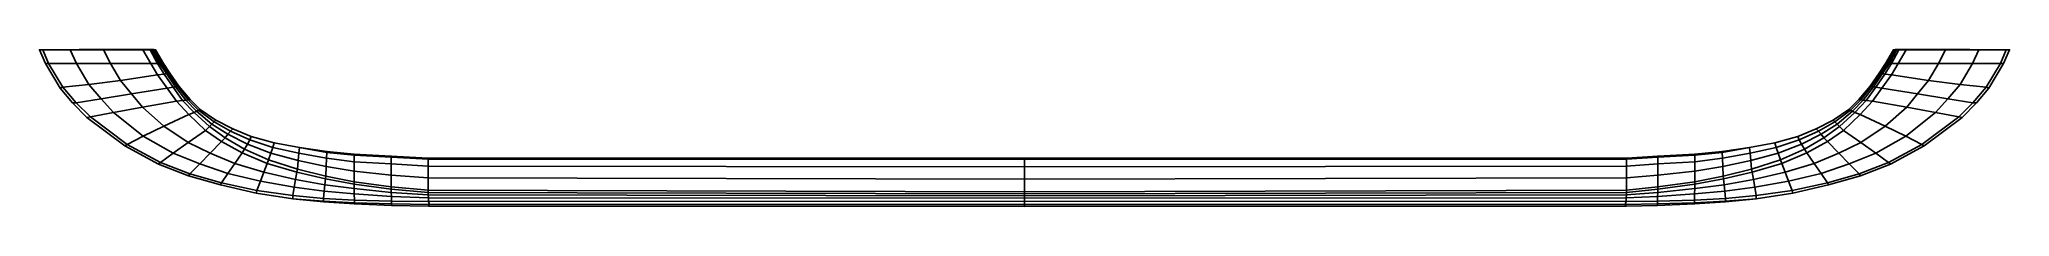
# Model space of a CAD drawing. Extents: x -174 to 174, y -28 to 0.
import ezdxf

# ---------------------------------------------------------------- set-up
doc = ezdxf.new("R2010")
doc.units = 0
doc.layers.add('METAL', color=5, linetype='CONTINUOUS')

msp = doc.modelspace()

# ---------------------------------------------------------------- meshes
at = {"layer": 'METAL'}
mesh = msp.add_polyface(dxfattribs=at)
corners = [(-172.91, -0.01, 0.33), (-166.48, 0, 1.38), (-166.48, -0.01, 0.33), (-165.24, 0, 1.93), (-161.49, 0, 2.47), (-155.25, 0, 2.98), (-173.5, -0.01, -0.21), (-172.41, -2.46, -0.18), (-171.87, -2.46, 0.33), (-172.91, -0.01, 0.33), (-169.81, -6.79, -0.19), (-169.36, -6.6, 0.39), (-167.64, -9.37, -0.16), (-167.02, -9.37, 0.48), (-166.63, -0.01, -0.21), (-173.5, -0.01, -0.21), (-165.11, -11.97, -0.13), (-164.51, -11.84, 0.57), (-172.41, -2.46, -0.37), (-172.41, -2.46, -0.48), (-169.81, -6.79, -0.48), (-169.81, -6.79, -0.39), (-167.64, -9.37, -0.48), (-167.64, -9.37, -0.38), (-165.11, -11.97, -0.37), (-165.11, -11.97, -0.48), (-158.46, -16.97, -0.48), (-158.46, -16.97, -0.31), (-173.5, -0.01, -0.21), (-173.5, -0.01, -0.39), (-172.41, -2.46, -0.18), (-169.81, -6.79, -0.19), (-167.64, -9.37, -0.16), (-165.11, -11.97, -0.13), (-158.46, -16.97, 0.06), (-166.63, -0.01, -0.39), (-173.5, -0.01, -0.39), (-168.09, -0.01, 1.85), (-166.95, -2.46, 1.84), (-160.95, -2.46, 3.03), (-162.2, -0.01, 3.07), (-168.09, -0.01, 1.85), (-171.87, -2.46, 0.33), (-172.91, -0.01, 0.33), (-164.76, -6.17, 1.89), (-159.2, -5.46, 3.07), (-169.36, -6.6, 0.39), (-164.51, -11.84, 0.57), (-160.41, -11.08, 2.02), (-162.63, -8.69, 1.95), (-167.02, -9.37, 0.48), (-162.2, -0.01, 3.07), (-173.5, -0.01, -0.48), (-166.63, -0.01, -0.48), (-173.5, -0.01, -0.48), (-172.91, -0.01, -1.29), (-166.48, -0.01, -1.29), (-166.48, 0, -2.35), (-161.49, 0, -3.43), (-165.24, 0, -2.9), (-155.25, 0, -3.94), (-173.5, -0.01, -0.75), (-172.91, -0.01, -1.29), (-171.87, -2.46, -1.29), (-172.41, -2.46, -0.78), (-169.36, -6.6, -1.36), (-169.81, -6.79, -0.77), (-167.02, -9.37, -1.44), (-167.64, -9.37, -0.8), (-166.63, -0.01, -0.75), (-173.5, -0.01, -0.75), (-164.51, -11.84, -1.53), (-165.11, -11.97, -0.83), (-172.41, -2.46, -0.59), (-169.81, -6.79, -0.58), (-167.64, -9.37, -0.59), (-165.11, -11.97, -0.6), (-158.46, -16.97, -0.66), (-173.5, -0.01, -0.75), (-172.41, -2.46, -0.78), (-173.5, -0.01, -0.57), (-169.81, -6.79, -0.77), (-167.64, -9.37, -0.8), (-173.5, -0.01, -0.57), (-166.63, -0.01, -0.57), (-165.11, -11.97, -0.83), (-168.09, -0.01, -2.82), (-166.95, -2.46, -2.8), (-168.09, -0.01, -2.82), (-162.2, -0.01, -4.03), (-160.95, -2.46, -4), (-171.87, -2.46, -1.29), (-172.91, -0.01, -1.29), (-164.76, -6.17, -2.85), (-159.2, -5.46, -4.03), (-169.36, -6.6, -1.36), (-164.51, -11.84, -1.53), (-167.02, -9.37, -1.44), (-162.63, -8.69, -2.92), (-160.41, -11.08, -2.98), (-162.2, -0.01, -4.03)]
mesh.append_faces([[corners[k] for k in face] for face in [(0, 1, 2, 2), (1, 3, 4, 5), (6, 7, 8, 9), (7, 10, 11, 8), (10, 12, 13, 11), (14, 15, 0, 2), (12, 16, 17, 13), (18, 19, 20, 21), (21, 20, 22, 23), (24, 25, 26, 27), (28, 29, 18, 30), (30, 18, 21, 31), (31, 21, 23, 32), (33, 24, 27, 34), (14, 35, 36, 15), (32, 23, 24, 33), (3, 1, 0, 37), (38, 39, 40, 41), (42, 38, 41, 43), (44, 45, 39, 38), (46, 44, 38, 42), (47, 48, 49, 50), (4, 3, 37, 51), (50, 49, 44, 46), (18, 29, 52, 19), (36, 35, 53, 54), (24, 23, 22, 25), (55, 56, 57, 57), (58, 59, 57, 60), (61, 62, 63, 64), (64, 63, 65, 66), (66, 65, 67, 68), (69, 56, 55, 70), (68, 67, 71, 72), (73, 74, 20, 19), (74, 75, 22, 20), (76, 77, 26, 25), (78, 79, 73, 80), (79, 81, 74, 73), (81, 82, 75, 74), (69, 70, 83, 84), (82, 85, 76, 75), (59, 86, 55, 57), (87, 88, 89, 90), (91, 92, 88, 87), (93, 87, 90, 94), (95, 91, 87, 93), (96, 97, 98, 99), (58, 100, 86, 59), (97, 95, 93, 98), (73, 19, 52, 80), (83, 54, 53, 84), (76, 25, 22, 75)]])
mesh = msp.add_polyface(dxfattribs=at)
corners = [(-153.95, -0.01, 4.18), (-155.25, -0.01, 3.98), (-153.86, -2.46, 3.92), (-152.68, -2.46, 4.11), (-166.48, 0, 1.38), (-155.25, 0, 1.76), (-155.25, -0.01, 0.33), (-166.48, -0.01, 0.33), (-153.32, 0, 1.83), (-153, -0.01, 0.33), (-155.25, 0, 2.98), (-153.95, -0.01, 4.18), (-152.68, -2.46, 4.11), (-152.32, -2.44, 3.07), (-153.64, 0, 3.11), (-153.64, 0, 3.11), (-155.25, -0.01, 3.98), (-153.95, -0.01, 4.18), (-155.27, -0.01, -0.21), (-166.63, -0.01, -0.21), (-165.11, -11.97, -0.13), (-158.46, -16.97, 0.06), (-158.02, -16.76, 0.79), (-164.51, -11.84, 0.57), (-152.48, -20.19, 0.4), (-152.14, -19.92, 1.17), (-153, -0.01, -0.21), (-153, -0.01, -0.39), (-153, -0.01, -0.48), (-155.27, -0.01, -0.48), (-155.27, -0.01, -0.39), (-166.63, -0.01, -0.39), (-158.46, -16.97, 0.06), (-158.46, -16.97, -0.31), (-152.48, -20.19, -0.19), (-152.48, -20.19, 0.4), (-160.95, -2.46, 3.03), (-162.2, -0.01, 3.07), (-159.2, -5.46, 3.07), (-152.65, -4.45, 3.94), (-155.34, -10.16, 3.15), (-149.31, -9.08, 3.96), (-150.98, -6.77, 3.95), (-157.28, -7.82, 3.11), (-160.41, -11.08, 2.02), (-162.63, -8.69, 1.95), (-155.18, -15.25, 2.21), (-151.54, -13.48, 3.3), (-158.02, -16.76, 0.79), (-164.51, -11.84, 0.57), (-152.14, -19.92, 1.17), (-149.9, -18.29, 2.51), (-161.49, 0, 2.47), (-162.2, -0.01, 3.07), (-164.76, -6.17, 1.89), (-166.63, -0.01, -0.48), (-158.46, -16.97, -0.48), (-152.48, -20.19, -0.48), (-153.95, -0.01, -5.15), (-152.68, -2.46, -5.08), (-153.86, -2.46, -4.88), (-155.25, -0.01, -4.95), (-166.48, 0, -2.35), (-166.48, -0.01, -1.29), (-155.25, -0.01, -1.29), (-155.25, 0, -2.73), (-153, -0.01, -1.29), (-153.32, 0, -2.79), (-155.25, 0, -3.94), (-153.64, 0, -4.08), (-155.25, -0.01, -4.95), (-153.95, -0.01, -5.15), (-155.27, -0.01, -0.75), (-166.63, -0.01, -0.75), (-165.11, -11.97, -0.83), (-164.51, -11.84, -1.53), (-158.02, -16.76, -1.76), (-158.46, -16.97, -1.02), (-152.14, -19.92, -2.14), (-152.48, -20.19, -1.37), (-153, -0.01, -0.75), (-153, -0.01, -0.57), (-155.27, -0.01, -0.57), (-166.63, -0.01, -0.57), (-165.11, -11.97, -0.83), (-158.46, -16.97, -1.02), (-158.46, -16.97, -0.66), (-165.11, -11.97, -0.6), (-152.48, -20.19, -1.37), (-152.48, -20.19, -0.78), (-160.95, -2.46, -4), (-162.2, -0.01, -4.03), (-159.2, -5.46, -4.03), (-152.65, -4.45, -4.9), (-155.34, -10.16, -4.12), (-157.28, -7.82, -4.07), (-150.98, -6.77, -4.92), (-149.31, -9.08, -4.93), (-160.41, -11.08, -2.98), (-162.63, -8.69, -2.92), (-155.18, -15.25, -3.18), (-151.54, -13.48, -4.26), (-158.02, -16.76, -1.76), (-164.51, -11.84, -1.53), (-152.14, -19.92, -2.14), (-149.9, -18.29, -3.47), (-162.2, -0.01, -4.03), (-161.49, 0, -3.43), (-164.76, -6.17, -2.85)]
mesh.append_faces([[corners[k] for k in face] for face in [(0, 1, 2, 3), (4, 5, 6, 7), (5, 8, 9, 6), (5, 4, 10, 10), (11, 12, 13, 14), (10, 15, 8, 5), (16, 17, 15, 10), (18, 19, 7, 6), (20, 21, 22, 23), (21, 24, 25, 22), (26, 18, 6, 9), (27, 28, 29, 30), (18, 30, 31, 19), (32, 33, 34, 35), (26, 27, 30, 18), (36, 2, 1, 37), (38, 39, 2, 36), (40, 41, 42, 43), (43, 42, 39, 38), (44, 40, 43, 45), (46, 47, 40, 44), (48, 46, 44, 49), (50, 51, 46, 48), (10, 52, 53, 16), (45, 43, 38, 54), (31, 30, 29, 55), (34, 33, 56, 57), (58, 59, 60, 61), (62, 63, 64, 65), (65, 64, 66, 67), (65, 68, 62, 62), (68, 65, 67, 69), (70, 68, 69, 71), (72, 64, 63, 73), (74, 75, 76, 77), (77, 76, 78, 79), (80, 66, 64, 72), (81, 82, 29, 28), (72, 73, 83, 82), (84, 85, 86, 87), (85, 88, 89, 86), (80, 72, 82, 81), (90, 91, 61, 60), (92, 90, 60, 93), (94, 95, 96, 97), (95, 92, 93, 96), (98, 99, 95, 94), (100, 98, 94, 101), (102, 103, 98, 100), (104, 102, 100, 105), (68, 70, 106, 107), (99, 108, 92, 95), (83, 55, 29, 82), (89, 57, 56, 86)]])
mesh = msp.add_polyface(dxfattribs=at)
corners = [(-152.68, -2.46, 4.11), (-153.86, -2.46, 3.92), (-152.65, -4.45, 3.94), (-151.51, -4.3, 4.13), (-150.98, -6.77, 3.95), (-149.93, -6.63, 4.13), (-149.31, -9.08, 3.96), (-148.23, -8.98, 4.14), (-153.32, 0, 1.83), (-151.95, -2.44, 1.81), (-151.59, -2.46, 0.47), (-153, -0.01, 0.33), (-150.77, -4.17, 1.97), (-150.52, -4.15, 0.57), (-149.15, -6.49, 1.97), (-148.88, -6.46, 0.57), (-147.24, -8.83, 1.97), (-146.92, -8.78, 0.57), (-153.64, 0, 3.11), (-152.32, -2.44, 3.07), (-151.1, -4.22, 3.16), (-152.68, -2.46, 4.11), (-151.51, -4.3, 4.13), (-149.5, -6.55, 3.16), (-149.93, -6.63, 4.13), (-147.68, -8.9, 3.16), (-148.23, -8.98, 4.14), (-151.59, -2.46, -0.21), (-153, -0.01, -0.21), (-150.52, -4.15, -0.13), (-148.88, -6.46, -0.13), (-146.92, -8.78, -0.13), (-148.88, -6.46, -0.37), (-148.88, -6.46, -0.48), (-150.52, -4.15, -0.48), (-150.52, -4.15, -0.37), (-151.59, -2.46, -0.39), (-153, -0.01, -0.39), (-146.92, -8.78, -0.37), (-151.59, -2.46, -0.48), (-153, -0.01, -0.48), (-146.92, -8.78, -0.48), (-152.68, -2.46, -5.08), (-151.51, -4.3, -5.09), (-152.65, -4.45, -4.9), (-153.86, -2.46, -4.88), (-149.93, -6.63, -5.1), (-150.98, -6.77, -4.92), (-148.23, -8.98, -5.1), (-149.31, -9.08, -4.93), (-153.32, 0, -2.79), (-153, -0.01, -1.29), (-151.59, -2.46, -1.43), (-151.95, -2.44, -2.77), (-150.52, -4.15, -1.53), (-150.77, -4.17, -2.93), (-148.88, -6.46, -1.53), (-149.15, -6.49, -2.93), (-146.92, -8.78, -1.53), (-147.24, -8.83, -2.94), (-153.64, 0, -4.08), (-152.32, -2.44, -4.03), (-153.95, -0.01, -5.15), (-152.68, -2.46, -5.08), (-151.1, -4.22, -4.12), (-151.51, -4.3, -5.09), (-149.5, -6.55, -4.12), (-149.93, -6.63, -5.1), (-147.68, -8.9, -4.13), (-148.23, -8.98, -5.1), (-151.59, -2.46, -0.75), (-153, -0.01, -0.75), (-150.52, -4.15, -0.83), (-148.88, -6.46, -0.83), (-146.92, -8.78, -0.83), (-148.88, -6.46, -0.6), (-150.52, -4.15, -0.6), (-153, -0.01, -0.57), (-151.59, -2.46, -0.57), (-145.16, -10.56, -0.83), (-146.92, -8.78, -0.6), (-145.16, -10.56, -0.6)]
mesh.append_faces([[corners[k] for k in face] for face in [(0, 1, 2, 3), (3, 2, 4, 5), (5, 4, 6, 7), (8, 9, 10, 11), (9, 12, 13, 10), (12, 14, 15, 13), (14, 16, 17, 15), (18, 19, 9, 8), (19, 20, 12, 9), (21, 22, 20, 19), (20, 23, 14, 12), (22, 24, 23, 20), (23, 25, 16, 14), (24, 26, 25, 23), (27, 28, 11, 10), (29, 27, 10, 13), (30, 29, 13, 15), (31, 30, 15, 17), (32, 33, 34, 35), (27, 36, 37, 28), (35, 36, 27, 29), (30, 32, 35, 29), (31, 38, 32, 30), (37, 36, 39, 40), (36, 35, 34, 39), (32, 38, 41, 33), (42, 43, 44, 45), (43, 46, 47, 44), (46, 48, 49, 47), (50, 51, 52, 53), (53, 52, 54, 55), (55, 54, 56, 57), (57, 56, 58, 59), (60, 50, 53, 61), (62, 60, 61, 63), (61, 53, 55, 64), (63, 61, 64, 65), (64, 55, 57, 66), (65, 64, 66, 67), (66, 57, 59, 68), (67, 66, 68, 69), (70, 52, 51, 71), (72, 54, 52, 70), (73, 56, 54, 72), (74, 58, 56, 73), (75, 76, 34, 33), (70, 71, 77, 78), (76, 72, 70, 78), (73, 72, 76, 75), (79, 74, 80, 81), (74, 73, 75, 80), (77, 40, 39, 78), (78, 39, 34, 76), (75, 33, 41, 80)]])
mesh = msp.add_polyface(dxfattribs=at)
corners = [(153.2, -2.46, 4.11), (152.03, -4.3, 4.13), (153.17, -4.45, 3.94), (154.38, -2.46, 3.92), (150.45, -6.63, 4.13), (151.5, -6.77, 3.95), (148.75, -8.98, 4.14), (149.84, -9.08, 3.96), (153.84, 0, 1.83), (153.52, -0.01, 0.33), (152.11, -2.46, 0.47), (152.47, -2.44, 1.81), (151.04, -4.15, 0.57), (151.3, -4.17, 1.97), (149.4, -6.46, 0.57), (149.67, -6.49, 1.97), (147.44, -8.78, 0.57), (147.76, -8.83, 1.97), (154.16, 0, 3.11), (152.84, -2.44, 3.07), (154.47, -0.01, 4.18), (153.2, -2.46, 4.11), (151.63, -4.22, 3.16), (152.03, -4.3, 4.13), (150.02, -6.55, 3.16), (150.45, -6.63, 4.13), (148.2, -8.9, 3.16), (148.75, -8.98, 4.14), (152.11, -2.46, -0.21), (153.52, -0.01, -0.21), (151.04, -4.15, -0.13), (149.4, -6.46, -0.13), (147.44, -8.78, -0.13), (151.04, -4.15, -0.48), (149.4, -6.46, -0.48), (149.4, -6.46, -0.37), (151.04, -4.15, -0.37), (153.52, -0.01, -0.39), (152.11, -2.46, -0.39), (147.44, -8.78, -0.37), (153.52, -0.01, -0.48), (152.11, -2.46, -0.48), (147.44, -8.78, -0.48), (153.2, -2.46, -5.08), (154.38, -2.46, -4.88), (153.17, -4.45, -4.9), (152.03, -4.3, -5.09), (151.5, -6.77, -4.92), (150.45, -6.63, -5.1), (149.84, -9.08, -4.93), (148.75, -8.98, -5.1), (153.84, 0, -2.79), (152.47, -2.44, -2.77), (152.11, -2.46, -1.43), (153.52, -0.01, -1.29), (151.3, -4.17, -2.93), (151.04, -4.15, -1.53), (149.67, -6.49, -2.93), (149.4, -6.46, -1.53), (147.76, -8.83, -2.94), (147.44, -8.78, -1.53), (154.16, 0, -4.08), (152.84, -2.44, -4.03), (151.63, -4.22, -4.12), (153.2, -2.46, -5.08), (152.03, -4.3, -5.09), (150.02, -6.55, -4.12), (150.45, -6.63, -5.1), (148.2, -8.9, -4.13), (148.75, -8.98, -5.1), (152.11, -2.46, -0.75), (153.52, -0.01, -0.75), (151.04, -4.15, -0.83), (149.4, -6.46, -0.83), (147.44, -8.78, -0.83), (151.04, -4.15, -0.6), (149.4, -6.46, -0.6), (152.11, -2.46, -0.57), (153.52, -0.01, -0.57), (145.68, -10.56, -0.83), (145.68, -10.56, -0.6), (147.44, -8.78, -0.6)]
mesh.append_faces([[corners[k] for k in face] for face in [(0, 1, 2, 3), (1, 4, 5, 2), (4, 6, 7, 5), (8, 9, 10, 11), (11, 10, 12, 13), (13, 12, 14, 15), (15, 14, 16, 17), (18, 8, 11, 19), (20, 18, 19, 21), (19, 11, 13, 22), (21, 19, 22, 23), (22, 13, 15, 24), (23, 22, 24, 25), (24, 15, 17, 26), (25, 24, 26, 27), (28, 10, 9, 29), (30, 12, 10, 28), (31, 14, 12, 30), (32, 16, 14, 31), (33, 34, 35, 36), (28, 29, 37, 38), (36, 30, 28, 38), (31, 30, 36, 35), (32, 31, 35, 39), (38, 37, 40, 41), (36, 38, 41, 33), (39, 35, 34, 42), (43, 44, 45, 46), (46, 45, 47, 48), (48, 47, 49, 50), (51, 52, 53, 54), (52, 55, 56, 53), (55, 57, 58, 56), (57, 59, 60, 58), (61, 62, 52, 51), (62, 63, 55, 52), (64, 65, 63, 62), (63, 66, 57, 55), (65, 67, 66, 63), (66, 68, 59, 57), (67, 69, 68, 66), (70, 71, 54, 53), (72, 70, 53, 56), (73, 72, 56, 58), (74, 73, 58, 60), (33, 75, 76, 34), (70, 77, 78, 71), (75, 77, 70, 72), (73, 76, 75, 72), (79, 80, 81, 74), (74, 81, 76, 73), (77, 41, 40, 78), (75, 33, 41, 77), (81, 42, 34, 76)]])
mesh = msp.add_polyface(dxfattribs=at)
corners = [(154.47, -0.01, 4.18), (153.2, -2.46, 4.11), (154.38, -2.46, 3.92), (155.77, -0.01, 3.98), (167, 0, 1.38), (167, -0.01, 0.33), (155.77, -0.01, 0.33), (155.77, 0, 1.76), (153.52, -0.01, 0.33), (153.84, 0, 1.83), (155.77, 0, 2.98), (154.16, 0, 3.11), (155.77, -0.01, 3.98), (154.47, -0.01, 4.18), (155.79, -0.01, -0.21), (167.15, -0.01, -0.21), (165.63, -11.97, -0.13), (165.04, -11.84, 0.57), (158.54, -16.76, 0.79), (158.98, -16.97, 0.06), (152.66, -19.92, 1.17), (153, -20.19, 0.4), (153.52, -0.01, -0.21), (155.79, -0.01, -0.48), (153.52, -0.01, -0.48), (153.52, -0.01, -0.39), (155.79, -0.01, -0.39), (167.15, -0.01, -0.39), (158.98, -16.97, 0.06), (153, -20.19, 0.4), (153, -20.19, -0.19), (158.98, -16.97, -0.31), (162.72, -0.01, 3.07), (161.47, -2.46, 3.03), (153.17, -4.45, 3.94), (159.72, -5.46, 3.07), (157.8, -7.82, 3.11), (151.5, -6.77, 3.95), (149.84, -9.08, 3.96), (155.87, -10.16, 3.15), (163.15, -8.69, 1.95), (160.93, -11.08, 2.02), (152.06, -13.48, 3.3), (155.7, -15.25, 2.21), (165.04, -11.84, 0.57), (158.54, -16.76, 0.79), (150.42, -18.29, 2.51), (152.66, -19.92, 1.17), (162.72, -0.01, 3.07), (162.01, 0, 2.47), (165.29, -6.17, 1.89), (167.15, -0.01, -0.48), (153, -20.19, -0.48), (158.98, -16.97, -0.48), (154.47, -0.01, -5.15), (155.77, -0.01, -4.95), (154.38, -2.46, -4.88), (153.2, -2.46, -5.08), (167, 0, -2.35), (155.77, 0, -2.73), (155.77, -0.01, -1.29), (167, -0.01, -1.29), (153.84, 0, -2.79), (153.52, -0.01, -1.29), (155.77, 0, -3.94), (154.47, -0.01, -5.15), (153.2, -2.46, -5.08), (152.84, -2.44, -4.03), (154.16, 0, -4.08), (154.16, 0, -4.08), (155.77, -0.01, -4.95), (154.47, -0.01, -5.15), (155.79, -0.01, -0.75), (167.15, -0.01, -0.75), (165.63, -11.97, -0.83), (158.98, -16.97, -1.02), (158.54, -16.76, -1.76), (165.04, -11.84, -1.53), (153, -20.19, -1.37), (152.66, -19.92, -2.14), (153.52, -0.01, -0.75), (155.79, -0.01, -0.57), (153.52, -0.01, -0.57), (167.15, -0.01, -0.57), (158.98, -16.97, -1.02), (158.98, -16.97, -0.66), (153, -20.19, -0.78), (153, -20.19, -1.37), (162.72, -0.01, -4.03), (161.47, -2.46, -4), (159.72, -5.46, -4.03), (153.17, -4.45, -4.9), (157.8, -7.82, -4.07), (155.87, -10.16, -4.12), (149.84, -9.08, -4.93), (151.5, -6.77, -4.92), (163.15, -8.69, -2.92), (160.93, -11.08, -2.98), (155.7, -15.25, -3.18), (152.06, -13.48, -4.26), (165.04, -11.84, -1.53), (158.54, -16.76, -1.76), (152.66, -19.92, -2.14), (150.42, -18.29, -3.47), (162.01, 0, -3.43), (162.72, -0.01, -4.03), (165.29, -6.17, -2.85)]
mesh.append_faces([[corners[k] for k in face] for face in [(0, 1, 2, 3), (4, 5, 6, 7), (7, 6, 8, 9), (7, 10, 4, 4), (10, 7, 9, 11), (12, 10, 11, 13), (14, 6, 5, 15), (16, 17, 18, 19), (19, 18, 20, 21), (22, 8, 6, 14), (23, 24, 25, 26), (14, 15, 27, 26), (28, 29, 30, 31), (22, 14, 26, 25), (32, 3, 2, 33), (33, 2, 34, 35), (36, 37, 38, 39), (35, 34, 37, 36), (40, 36, 39, 41), (41, 39, 42, 43), (44, 41, 43, 45), (45, 43, 46, 47), (12, 48, 49, 10), (50, 35, 36, 40), (26, 27, 51, 23), (31, 30, 52, 53), (54, 55, 56, 57), (58, 59, 60, 61), (59, 62, 63, 60), (59, 58, 64, 64), (65, 66, 67, 68), (64, 69, 62, 59), (70, 71, 69, 64), (72, 73, 61, 60), (74, 75, 76, 77), (75, 78, 79, 76), (80, 72, 60, 63), (23, 81, 82, 24), (72, 81, 83, 73), (84, 85, 86, 87), (80, 82, 81, 72), (88, 89, 56, 55), (89, 90, 91, 56), (92, 93, 94, 95), (90, 92, 95, 91), (96, 97, 93, 92), (97, 98, 99, 93), (100, 101, 98, 97), (101, 102, 103, 98), (70, 64, 104, 105), (106, 96, 92, 90), (81, 23, 51, 83), (85, 53, 52, 86)]])
mesh = msp.add_polyface(dxfattribs=at)
corners = [(173.43, -0.01, 0.33), (167, -0.01, 0.33), (167, 0, 1.38), (155.77, 0, 2.98), (162.01, 0, 2.47), (165.76, 0, 1.93), (174.02, -0.01, -0.21), (173.43, -0.01, 0.33), (172.39, -2.46, 0.33), (172.93, -2.46, -0.18), (169.88, -6.6, 0.39), (170.33, -6.79, -0.19), (167.54, -9.37, 0.48), (168.16, -9.37, -0.16), (167.15, -0.01, -0.21), (174.02, -0.01, -0.21), (165.04, -11.84, 0.57), (165.63, -11.97, -0.13), (170.33, -6.79, -0.48), (172.93, -2.46, -0.48), (172.93, -2.46, -0.37), (170.33, -6.79, -0.39), (168.16, -9.37, -0.48), (168.16, -9.37, -0.38), (158.98, -16.97, -0.48), (165.63, -11.97, -0.48), (165.63, -11.97, -0.37), (158.98, -16.97, -0.31), (174.02, -0.01, -0.21), (172.93, -2.46, -0.18), (174.02, -0.01, -0.39), (170.33, -6.79, -0.19), (168.16, -9.37, -0.16), (165.63, -11.97, -0.13), (158.98, -16.97, 0.06), (174.02, -0.01, -0.39), (167.15, -0.01, -0.39), (168.61, -0.01, 1.85), (168.61, -0.01, 1.85), (162.72, -0.01, 3.07), (161.47, -2.46, 3.03), (167.47, -2.46, 1.84), (173.43, -0.01, 0.33), (172.39, -2.46, 0.33), (159.72, -5.46, 3.07), (165.29, -6.17, 1.89), (169.88, -6.6, 0.39), (167.54, -9.37, 0.48), (163.15, -8.69, 1.95), (160.93, -11.08, 2.02), (165.04, -11.84, 0.57), (162.72, -0.01, 3.07), (174.02, -0.01, -0.48), (174.02, -0.01, -0.48), (167.15, -0.01, -0.48), (173.43, -0.01, -1.29), (167, 0, -2.35), (167, -0.01, -1.29), (165.76, 0, -2.9), (162.01, 0, -3.43), (155.77, 0, -3.94), (174.02, -0.01, -0.75), (172.93, -2.46, -0.78), (172.39, -2.46, -1.29), (173.43, -0.01, -1.29), (170.33, -6.79, -0.77), (169.88, -6.6, -1.36), (168.16, -9.37, -0.8), (167.54, -9.37, -1.44), (167.15, -0.01, -0.75), (174.02, -0.01, -0.75), (165.63, -11.97, -0.83), (165.04, -11.84, -1.53), (170.33, -6.79, -0.58), (172.93, -2.46, -0.59), (168.16, -9.37, -0.59), (158.98, -16.97, -0.66), (165.63, -11.97, -0.6), (174.02, -0.01, -0.75), (174.02, -0.01, -0.57), (172.93, -2.46, -0.78), (170.33, -6.79, -0.77), (168.16, -9.37, -0.8), (165.63, -11.97, -0.83), (158.98, -16.97, -1.02), (167.15, -0.01, -0.57), (174.02, -0.01, -0.57), (168.61, -0.01, -2.82), (168.61, -0.01, -2.82), (167.47, -2.46, -2.8), (161.47, -2.46, -4), (162.72, -0.01, -4.03), (173.43, -0.01, -1.29), (172.39, -2.46, -1.29), (165.29, -6.17, -2.85), (159.72, -5.46, -4.03), (169.88, -6.6, -1.36), (167.54, -9.37, -1.44), (165.04, -11.84, -1.53), (160.93, -11.08, -2.98), (163.15, -8.69, -2.92), (162.72, -0.01, -4.03)]
mesh.append_faces([[corners[k] for k in face] for face in [(0, 1, 2, 2), (3, 4, 5, 2), (6, 7, 8, 9), (9, 8, 10, 11), (11, 10, 12, 13), (14, 1, 0, 15), (13, 12, 16, 17), (18, 19, 20, 21), (22, 18, 21, 23), (24, 25, 26, 27), (28, 29, 20, 30), (29, 31, 21, 20), (31, 32, 23, 21), (33, 34, 27, 26), (14, 15, 35, 36), (32, 33, 26, 23), (37, 0, 2, 5), (38, 39, 40, 41), (42, 38, 41, 43), (41, 40, 44, 45), (43, 41, 45, 46), (47, 48, 49, 50), (51, 37, 5, 4), (46, 45, 48, 47), (30, 20, 19, 52), (36, 35, 53, 54), (23, 26, 25, 22), (55, 56, 57, 57), (58, 59, 60, 56), (61, 62, 63, 64), (62, 65, 66, 63), (65, 67, 68, 66), (69, 70, 55, 57), (67, 71, 72, 68), (18, 73, 74, 19), (22, 75, 73, 18), (24, 76, 77, 25), (78, 79, 74, 80), (80, 74, 73, 81), (81, 73, 75, 82), (83, 77, 76, 84), (69, 85, 86, 70), (82, 75, 77, 83), (87, 58, 56, 55), (88, 89, 90, 91), (92, 93, 89, 88), (89, 94, 95, 90), (93, 96, 94, 89), (97, 98, 99, 100), (101, 59, 58, 87), (96, 97, 100, 94), (79, 52, 19, 74), (85, 54, 53, 86), (75, 22, 25, 77)]])
mesh = msp.add_polyface(dxfattribs=at)
corners = [(-148.23, -8.98, 4.14), (-149.31, -9.08, 3.96), (-147.12, -11.45, 4.05), (-146.19, -11.07, 4.2), (-144.22, -14.26, 4.15), (-143.51, -13.57, 4.27), (-147.24, -8.83, 1.97), (-145.43, -10.7, 1.99), (-145.16, -10.56, 0.57), (-146.92, -8.78, 0.57), (-142.7, -12.76, 2.02), (-142.4, -12.43, 0.57), (-147.68, -8.9, 3.16), (-145.77, -10.88, 3.2), (-148.23, -8.98, 4.14), (-146.19, -11.07, 4.2), (-143.07, -13.14, 3.25), (-143.51, -13.57, 4.27), (-152.48, -20.19, 0.4), (-147.19, -22.24, 0.85), (-146.94, -21.91, 1.48), (-152.14, -19.92, 1.17), (-145.16, -10.56, -0.13), (-146.92, -8.78, -0.13), (-142.4, -12.43, -0.13), (-141.57, -23.88, 1.07), (-141.37, -23.52, 1.83), (-152.48, -20.19, -0.19), (-152.48, -20.19, -0.48), (-147.19, -22.24, -0.48), (-147.19, -22.24, -0.04), (-145.16, -10.56, -0.37), (-145.16, -10.56, -0.48), (-146.92, -8.78, -0.48), (-146.92, -8.78, -0.37), (-152.48, -20.19, 0.4), (-147.19, -22.24, 0.85), (-142.4, -12.43, -0.37), (-141.57, -23.88, 0.03), (-141.57, -23.88, 1.07), (-151.54, -13.48, 3.3), (-155.34, -10.16, 3.15), (-147.26, -16.4, 3.5), (-143.38, -18.27, 3.63), (-141.37, -16.23, 4.16), (-149.9, -18.29, 2.51), (-155.18, -15.25, 2.21), (-145.23, -20.16, 2.74), (-146.94, -21.91, 1.48), (-152.14, -19.92, 1.17), (-141.37, -23.52, 1.83), (-140.27, -21.83, 3), (-142.4, -12.43, -0.48), (-141.57, -23.88, -0.48), (-148.23, -8.98, -5.1), (-146.19, -11.07, -5.16), (-147.12, -11.45, -5.01), (-149.31, -9.08, -4.93), (-143.51, -13.57, -5.24), (-144.22, -14.26, -5.11), (-147.24, -8.83, -2.94), (-146.92, -8.78, -1.53), (-145.16, -10.56, -1.53), (-145.43, -10.7, -2.96), (-142.4, -12.43, -1.53), (-142.7, -12.76, -2.98), (-147.68, -8.9, -4.13), (-145.77, -10.88, -4.17), (-148.23, -8.98, -5.1), (-146.19, -11.07, -5.16), (-143.07, -13.14, -4.22), (-143.51, -13.57, -5.24), (-152.48, -20.19, -1.37), (-152.14, -19.92, -2.14), (-146.94, -21.91, -2.45), (-147.19, -22.24, -1.82), (-145.16, -10.56, -0.83), (-146.92, -8.78, -0.83), (-142.4, -12.43, -0.83), (-141.37, -23.52, -2.79), (-141.57, -23.88, -2.03), (-152.48, -20.19, -0.78), (-147.19, -22.24, -0.93), (-145.16, -10.56, -0.6), (-146.92, -8.78, -0.6), (-152.48, -20.19, -1.37), (-147.19, -22.24, -1.82), (-142.4, -12.43, -0.6), (-141.57, -23.88, -2.03), (-141.57, -23.88, -1), (-151.54, -13.48, -4.26), (-155.34, -10.16, -4.12), (-147.26, -16.4, -4.47), (-143.38, -18.27, -4.59), (-141.37, -16.23, -5.12), (-149.9, -18.29, -3.47), (-155.18, -15.25, -3.18), (-145.23, -20.16, -3.7), (-146.94, -21.91, -2.45), (-152.14, -19.92, -2.14), (-141.37, -23.52, -2.79), (-140.27, -21.83, -3.96)]
mesh.append_faces([[corners[k] for k in face] for face in [(0, 1, 2, 3), (3, 2, 4, 5), (6, 7, 8, 9), (7, 10, 11, 8), (12, 13, 7, 6), (14, 15, 13, 12), (13, 16, 10, 7), (15, 17, 16, 13), (18, 19, 20, 21), (22, 23, 9, 8), (24, 22, 8, 11), (19, 25, 26, 20), (27, 28, 29, 30), (31, 32, 33, 34), (35, 27, 30, 36), (22, 31, 34, 23), (24, 37, 31, 22), (36, 30, 38, 39), (40, 2, 1, 41), (42, 4, 2, 40), (43, 44, 4, 42), (45, 42, 40, 46), (47, 43, 42, 45), (48, 47, 45, 49), (50, 51, 47, 48), (31, 37, 52, 32), (38, 30, 29, 53), (54, 55, 56, 57), (55, 58, 59, 56), (60, 61, 62, 63), (63, 62, 64, 65), (66, 60, 63, 67), (68, 66, 67, 69), (67, 63, 65, 70), (69, 67, 70, 71), (72, 73, 74, 75), (76, 62, 61, 77), (78, 64, 62, 76), (75, 74, 79, 80), (81, 82, 29, 28), (83, 84, 33, 32), (85, 86, 82, 81), (78, 76, 83, 87), (86, 88, 89, 82), (90, 91, 57, 56), (92, 90, 56, 59), (93, 92, 59, 94), (95, 96, 90, 92), (97, 95, 92, 93), (98, 99, 95, 97), (100, 98, 97, 101), (83, 32, 52, 87), (89, 53, 29, 82)]])
mesh = msp.add_polyface(dxfattribs=at)
corners = [(148.75, -8.98, 4.14), (146.71, -11.07, 4.2), (147.64, -11.45, 4.05), (149.84, -9.08, 3.96), (144.03, -13.57, 4.27), (144.74, -14.26, 4.15), (147.76, -8.83, 1.97), (147.44, -8.78, 0.57), (145.68, -10.56, 0.57), (145.95, -10.7, 1.99), (142.92, -12.43, 0.57), (143.22, -12.76, 2.02), (148.2, -8.9, 3.16), (146.29, -10.88, 3.2), (148.75, -8.98, 4.14), (146.71, -11.07, 4.2), (143.59, -13.14, 3.25), (144.03, -13.57, 4.27), (153, -20.19, 0.4), (152.66, -19.92, 1.17), (147.46, -21.91, 1.48), (147.71, -22.24, 0.85), (145.68, -10.56, -0.13), (147.44, -8.78, -0.13), (142.92, -12.43, -0.13), (141.89, -23.52, 1.83), (142.09, -23.88, 1.07), (147.71, -22.24, -0.48), (153, -20.19, -0.48), (153, -20.19, -0.19), (147.71, -22.24, -0.04), (147.44, -8.78, -0.48), (145.68, -10.56, -0.48), (145.68, -10.56, -0.37), (147.44, -8.78, -0.37), (153, -20.19, 0.4), (147.71, -22.24, 0.85), (142.92, -12.43, -0.37), (142.09, -23.88, 1.07), (142.09, -23.88, 0.03), (155.87, -10.16, 3.15), (152.06, -13.48, 3.3), (147.78, -16.4, 3.5), (141.9, -16.23, 4.16), (143.9, -18.27, 3.63), (155.7, -15.25, 2.21), (150.42, -18.29, 2.51), (145.75, -20.16, 2.74), (152.66, -19.92, 1.17), (147.46, -21.91, 1.48), (140.79, -21.83, 3), (141.89, -23.52, 1.83), (142.92, -12.43, -0.48), (142.09, -23.88, -0.48), (148.75, -8.98, -5.1), (149.84, -9.08, -4.93), (147.64, -11.45, -5.01), (146.71, -11.07, -5.16), (144.74, -14.26, -5.11), (144.03, -13.57, -5.24), (147.76, -8.83, -2.94), (145.95, -10.7, -2.96), (145.68, -10.56, -1.53), (147.44, -8.78, -1.53), (143.22, -12.76, -2.98), (142.92, -12.43, -1.53), (148.2, -8.9, -4.13), (146.29, -10.88, -4.17), (148.75, -8.98, -5.1), (146.71, -11.07, -5.16), (143.59, -13.14, -4.22), (144.03, -13.57, -5.24), (153, -20.19, -1.37), (147.71, -22.24, -1.82), (147.46, -21.91, -2.45), (152.66, -19.92, -2.14), (145.68, -10.56, -0.83), (147.44, -8.78, -0.83), (142.92, -12.43, -0.83), (142.09, -23.88, -2.03), (141.89, -23.52, -2.79), (147.71, -22.24, -0.93), (153, -20.19, -0.78), (147.44, -8.78, -0.6), (145.68, -10.56, -0.6), (153, -20.19, -1.37), (147.71, -22.24, -1.82), (142.92, -12.43, -0.6), (142.09, -23.88, -1), (142.09, -23.88, -2.03), (155.87, -10.16, -4.12), (152.06, -13.48, -4.26), (147.78, -16.4, -4.47), (143.9, -18.27, -4.59), (141.9, -16.23, -5.12), (155.7, -15.25, -3.18), (150.42, -18.29, -3.47), (145.75, -20.16, -3.7), (152.66, -19.92, -2.14), (147.46, -21.91, -2.45), (141.89, -23.52, -2.79), (140.79, -21.83, -3.96)]
mesh.append_faces([[corners[k] for k in face] for face in [(0, 1, 2, 3), (1, 4, 5, 2), (6, 7, 8, 9), (9, 8, 10, 11), (12, 6, 9, 13), (14, 12, 13, 15), (13, 9, 11, 16), (15, 13, 16, 17), (18, 19, 20, 21), (22, 8, 7, 23), (24, 10, 8, 22), (21, 20, 25, 26), (27, 28, 29, 30), (31, 32, 33, 34), (35, 36, 30, 29), (22, 23, 34, 33), (24, 22, 33, 37), (36, 38, 39, 30), (40, 3, 2, 41), (41, 2, 5, 42), (42, 5, 43, 44), (45, 41, 42, 46), (46, 42, 44, 47), (48, 46, 47, 49), (49, 47, 50, 51), (37, 33, 32, 52), (30, 39, 53, 27), (54, 55, 56, 57), (57, 56, 58, 59), (60, 61, 62, 63), (61, 64, 65, 62), (66, 67, 61, 60), (68, 69, 67, 66), (67, 70, 64, 61), (69, 71, 70, 67), (72, 73, 74, 75), (76, 77, 63, 62), (78, 76, 62, 65), (73, 79, 80, 74), (27, 81, 82, 28), (31, 83, 84, 32), (85, 82, 81, 86), (78, 87, 84, 76), (86, 81, 88, 89), (90, 91, 56, 55), (91, 92, 58, 56), (92, 93, 94, 58), (95, 96, 92, 91), (96, 97, 93, 92), (98, 99, 97, 96), (99, 100, 101, 97), (87, 52, 32, 84), (81, 27, 53, 88)]])
mesh = msp.add_polyface(dxfattribs=at)
corners = [(-143.51, -13.57, 4.27), (-144.22, -14.26, 4.15), (-141.37, -16.23, 4.16), (-140.76, -15.57, 4.25), (-137.31, -17.58, 4.25), (-137.71, -18.2, 4.21), (-133.34, -20.07, 4.29), (-133.11, -19.44, 4.29), (-142.7, -12.76, 2.02), (-139.78, -14.39, 2.01), (-139.41, -13.97, 0.57), (-142.4, -12.43, 0.57), (-136.41, -15.93, 2.01), (-132.33, -17.24, 2.1), (-132.07, -16.45, 0.56), (-136.15, -15.3, 0.57), (-143.07, -13.14, 3.25), (-140.24, -14.92, 3.24), (-143.51, -13.57, 4.27), (-140.76, -15.57, 4.25), (-136.8, -16.69, 3.24), (-132.68, -18.24, 3.35), (-137.31, -17.58, 4.25), (-133.11, -19.44, 4.29), (-141.57, -23.88, 1.07), (-135.29, -25.3, 1.51), (-135.13, -24.86, 2.31), (-141.37, -23.52, 1.83), (-136.15, -15.3, -0.13), (-139.41, -13.97, -0.04), (-136.15, -15.3, 0.57), (-142.4, -12.43, -0.13), (-132.07, -16.45, -0.16), (-132.07, -16.45, 0.56), (-141.57, -23.88, 0.03), (-141.57, -23.88, -0.48), (-135.29, -25.3, -0.48), (-135.29, -25.3, 0.18), (-136.15, -15.3, -0.37), (-136.15, -15.3, -0.48), (-139.41, -13.97, -0.48), (-139.41, -13.97, -0.33), (-141.57, -23.88, 1.07), (-135.29, -25.3, 1.51), (-142.4, -12.43, -0.37), (-133.94, -21.61, 3.95), (-139.05, -20.06, 3.79), (-143.38, -18.27, 3.63), (-134.53, -23.2, 3.29), (-140.27, -21.83, 3), (-135.13, -24.86, 2.31), (-141.37, -23.52, 1.83), (-145.23, -20.16, 2.74), (-142.4, -12.43, -0.48), (-143.51, -13.57, -5.24), (-140.76, -15.57, -5.21), (-141.37, -16.23, -5.12), (-144.22, -14.26, -5.11), (-137.31, -17.58, -5.21), (-133.11, -19.44, -5.26), (-133.34, -20.07, -5.26), (-137.71, -18.2, -5.17), (-142.7, -12.76, -2.98), (-142.4, -12.43, -1.53), (-139.41, -13.97, -1.53), (-139.78, -14.39, -2.97), (-136.41, -15.93, -2.97), (-136.15, -15.3, -1.53), (-132.07, -16.45, -1.52), (-132.33, -17.24, -3.07), (-143.07, -13.14, -4.22), (-140.24, -14.92, -4.2), (-143.51, -13.57, -5.24), (-140.76, -15.57, -5.21), (-136.8, -16.69, -4.2), (-132.68, -18.24, -4.31), (-137.31, -17.58, -5.21), (-133.11, -19.44, -5.26), (-141.57, -23.88, -2.03), (-141.37, -23.52, -2.79), (-135.13, -24.86, -3.28), (-135.29, -25.3, -2.47), (-136.15, -15.3, -0.83), (-136.15, -15.3, -1.53), (-139.41, -13.97, -0.93), (-142.4, -12.43, -0.83), (-141.57, -23.88, -1), (-135.29, -25.3, -1.14), (-136.15, -15.3, -0.6), (-139.41, -13.97, -0.63), (-141.57, -23.88, -2.03), (-135.29, -25.3, -2.47), (-142.4, -12.43, -0.6), (-133.94, -21.61, -4.92), (-139.05, -20.06, -4.75), (-143.38, -18.27, -4.59), (-134.53, -23.2, -4.26), (-140.27, -21.83, -3.96), (-135.13, -24.86, -3.28), (-141.37, -23.52, -2.79), (-145.23, -20.16, -3.7)]
mesh.append_faces([[corners[k] for k in face] for face in [(0, 1, 2, 3), (4, 5, 6, 7), (3, 2, 5, 4), (8, 9, 10, 11), (12, 13, 14, 15), (9, 12, 15, 10), (16, 17, 9, 8), (18, 19, 17, 16), (20, 21, 13, 12), (22, 23, 21, 20), (17, 20, 12, 9), (19, 22, 20, 17), (24, 25, 26, 27), (28, 29, 10, 30), (29, 31, 11, 10), (32, 28, 30, 33), (34, 35, 36, 37), (38, 39, 40, 41), (42, 34, 37, 43), (28, 38, 41, 29), (29, 41, 44, 31), (45, 6, 5, 46), (46, 5, 2, 47), (48, 45, 46, 49), (50, 48, 49, 51), (49, 46, 47, 52), (44, 41, 40, 53), (54, 55, 56, 57), (58, 59, 60, 61), (55, 58, 61, 56), (62, 63, 64, 65), (66, 67, 68, 69), (65, 64, 67, 66), (70, 62, 65, 71), (72, 70, 71, 73), (74, 66, 69, 75), (76, 74, 75, 77), (71, 65, 66, 74), (73, 71, 74, 76), (78, 79, 80, 81), (82, 83, 64, 84), (84, 64, 63, 85), (86, 87, 36, 35), (88, 89, 40, 39), (90, 91, 87, 86), (82, 84, 89, 88), (84, 85, 92, 89), (93, 94, 61, 60), (94, 95, 56, 61), (96, 97, 94, 93), (98, 99, 97, 96), (97, 100, 95, 94), (92, 53, 40, 89)]])
mesh = msp.add_polyface(dxfattribs=at)
corners = [(144.03, -13.57, 4.27), (141.28, -15.57, 4.25), (141.9, -16.23, 4.16), (144.74, -14.26, 4.15), (137.83, -17.58, 4.25), (133.63, -19.44, 4.29), (133.86, -20.07, 4.29), (138.23, -18.2, 4.21), (143.22, -12.76, 2.02), (142.92, -12.43, 0.57), (139.93, -13.97, 0.57), (140.31, -14.39, 2.01), (136.93, -15.93, 2.01), (136.67, -15.3, 0.57), (132.59, -16.45, 0.56), (132.86, -17.24, 2.1), (143.59, -13.14, 3.25), (140.76, -14.92, 3.24), (144.03, -13.57, 4.27), (141.28, -15.57, 4.25), (137.32, -16.69, 3.24), (133.2, -18.24, 3.35), (137.83, -17.58, 4.25), (133.63, -19.44, 4.29), (142.09, -23.88, 1.07), (141.89, -23.52, 1.83), (135.65, -24.86, 2.31), (135.81, -25.3, 1.51), (136.67, -15.3, -0.13), (136.67, -15.3, 0.57), (139.93, -13.97, -0.04), (142.92, -12.43, -0.13), (135.81, -25.3, -0.48), (142.09, -23.88, -0.48), (142.09, -23.88, 0.03), (135.81, -25.3, 0.18), (139.93, -13.97, -0.48), (136.67, -15.3, -0.48), (136.67, -15.3, -0.37), (139.93, -13.97, -0.33), (142.09, -23.88, 1.07), (135.81, -25.3, 1.51), (142.92, -12.43, -0.37), (139.57, -20.06, 3.79), (134.46, -21.61, 3.95), (143.9, -18.27, 3.63), (140.79, -21.83, 3), (135.05, -23.2, 3.29), (141.89, -23.52, 1.83), (135.65, -24.86, 2.31), (145.75, -20.16, 2.74), (142.92, -12.43, -0.48), (144.03, -13.57, -5.24), (144.74, -14.26, -5.11), (141.9, -16.23, -5.12), (141.28, -15.57, -5.21), (137.83, -17.58, -5.21), (138.23, -18.2, -5.17), (133.86, -20.07, -5.26), (133.63, -19.44, -5.26), (143.22, -12.76, -2.98), (140.31, -14.39, -2.97), (139.93, -13.97, -1.53), (142.92, -12.43, -1.53), (136.93, -15.93, -2.97), (132.86, -17.24, -3.07), (132.59, -16.45, -1.52), (136.67, -15.3, -1.53), (143.59, -13.14, -4.22), (140.76, -14.92, -4.2), (144.03, -13.57, -5.24), (141.28, -15.57, -5.21), (137.32, -16.69, -4.2), (133.2, -18.24, -4.31), (137.83, -17.58, -5.21), (133.63, -19.44, -5.26), (142.09, -23.88, -2.03), (135.81, -25.3, -2.47), (135.65, -24.86, -3.28), (141.89, -23.52, -2.79), (136.67, -15.3, -0.83), (139.93, -13.97, -0.93), (136.67, -15.3, -1.53), (142.92, -12.43, -0.83), (135.81, -25.3, -1.14), (142.09, -23.88, -1), (139.93, -13.97, -0.63), (136.67, -15.3, -0.6), (142.09, -23.88, -2.03), (135.81, -25.3, -2.47), (142.92, -12.43, -0.6), (132.59, -16.45, -0.8), (132.59, -16.45, -0.54), (139.57, -20.06, -4.75), (134.46, -21.61, -4.92), (143.9, -18.27, -4.59), (140.79, -21.83, -3.96), (135.05, -23.2, -4.26), (141.89, -23.52, -2.79), (135.65, -24.86, -3.28), (145.75, -20.16, -3.7), (132.59, -16.45, -0.48)]
mesh.append_faces([[corners[k] for k in face] for face in [(0, 1, 2, 3), (4, 5, 6, 7), (1, 4, 7, 2), (8, 9, 10, 11), (12, 13, 14, 15), (11, 10, 13, 12), (16, 8, 11, 17), (18, 16, 17, 19), (20, 12, 15, 21), (22, 20, 21, 23), (17, 11, 12, 20), (19, 17, 20, 22), (24, 25, 26, 27), (28, 29, 10, 30), (30, 10, 9, 31), (32, 33, 34, 35), (36, 37, 38, 39), (40, 41, 35, 34), (28, 30, 39, 38), (30, 31, 42, 39), (43, 7, 6, 44), (45, 2, 7, 43), (46, 43, 44, 47), (48, 46, 47, 49), (50, 45, 43, 46), (39, 42, 51, 36), (52, 53, 54, 55), (56, 57, 58, 59), (55, 54, 57, 56), (60, 61, 62, 63), (64, 65, 66, 67), (61, 64, 67, 62), (68, 69, 61, 60), (70, 71, 69, 68), (72, 73, 65, 64), (74, 75, 73, 72), (69, 72, 64, 61), (71, 74, 72, 69), (76, 77, 78, 79), (80, 81, 62, 82), (81, 83, 63, 62), (32, 84, 85, 33), (36, 86, 87, 37), (88, 85, 84, 89), (80, 87, 86, 81), (81, 86, 90, 83), (91, 92, 87, 80), (93, 94, 58, 57), (95, 93, 57, 54), (96, 97, 94, 93), (98, 99, 97, 96), (100, 96, 93, 95), (86, 36, 51, 90), (92, 101, 37, 87)]])
mesh = msp.add_polyface(dxfattribs=at)
corners = [(-123.03, -22.78, 4.47), (-122.96, -22.35, 4.45), (-127.97, -21.08, 4.35), (-128.1, -21.61, 4.41), (-133.11, -19.44, 4.29), (-133.34, -20.07, 4.29), (-127.75, -18.27, 2.17), (-122.85, -19.17, 2.2), (-122.8, -18.17, 0.63), (-127.65, -17.24, 0.57), (-132.33, -17.24, 2.1), (-132.07, -16.45, 0.56), (-127.86, -19.55, 3.72), (-122.91, -20.63, 3.96), (-122.91, -20.63, 3.96), (-127.86, -19.55, 3.72), (-132.68, -18.24, 3.35), (-133.11, -19.44, 4.29), (-128.78, -26.35, 1.93), (-123.37, -26.76, 2.29), (-123.37, -26.28, 3.09), (-128.78, -25.73, 2.8), (-127.65, -17.24, -0.13), (-132.07, -16.45, -0.16), (-132.07, -16.45, 0.56), (-127.65, -17.24, 0.57), (-135.29, -25.3, 1.51), (-135.13, -24.86, 2.31), (-127.65, -17.24, -0.37), (-127.65, -17.24, -0.48), (-132.07, -16.45, -0.48), (-132.07, -16.45, -0.42), (-122.8, -17.96, -0.25), (-122.8, -17.96, -0.48), (-128.78, -26.35, 1.93), (-128.78, -26.35, 0.32), (-123.37, -26.86, 0.44), (-123.37, -26.76, 2.29), (-136.15, -15.3, -0.37), (-136.15, -15.3, -0.13), (-135.29, -25.3, 1.51), (-135.29, -25.3, 0.18), (-123.14, -23.83, 4.2), (-128.32, -22.91, 4.12), (-133.94, -21.61, 3.95), (-123.25, -25, 3.73), (-128.54, -24.28, 3.58), (-123.37, -26.28, 3.09), (-128.78, -25.73, 2.8), (-134.53, -23.2, 3.29), (-135.13, -24.86, 2.31), (-128.78, -26.35, -0.48), (-123.37, -26.86, -0.48), (-136.15, -15.3, -0.48), (-135.29, -25.3, -0.48), (-123.03, -22.78, -5.44), (-128.1, -21.61, -5.37), (-127.97, -21.08, -5.32), (-122.96, -22.35, -5.42), (-133.11, -19.44, -5.26), (-133.34, -20.07, -5.26), (-127.75, -18.27, -3.13), (-127.65, -17.24, -1.53), (-122.8, -18.17, -1.59), (-122.85, -19.17, -3.17), (-132.33, -17.24, -3.07), (-132.07, -16.45, -1.52), (-127.86, -19.55, -4.69), (-122.91, -20.63, -4.92), (-127.86, -19.55, -4.69), (-122.91, -20.63, -4.92), (-132.68, -18.24, -4.31), (-133.11, -19.44, -5.26), (-128.78, -26.35, -2.89), (-128.78, -25.73, -3.76), (-123.37, -26.28, -4.05), (-123.37, -26.76, -3.25), (-127.65, -17.24, -0.83), (-127.65, -17.24, -1.53), (-132.07, -16.45, -1.52), (-132.07, -16.45, -0.8), (-136.15, -15.3, -1.53), (-136.15, -15.3, -0.83), (-122.8, -17.96, -1.1), (-135.29, -25.3, -2.47), (-135.13, -24.86, -3.28), (-127.65, -17.24, -0.6), (-132.07, -16.45, -0.54), (-128.78, -26.35, -2.89), (-123.37, -26.76, -3.25), (-123.37, -26.86, -1.4), (-128.78, -26.35, -1.28), (-136.15, -15.3, -0.6), (-122.8, -17.96, -0.72), (-135.29, -25.3, -2.47), (-135.29, -25.3, -1.14), (-123.14, -23.83, -5.16), (-128.32, -22.91, -5.08), (-133.94, -21.61, -4.92), (-123.25, -25, -4.7), (-128.54, -24.28, -4.54), (-123.37, -26.28, -4.05), (-128.78, -25.73, -3.76), (-134.53, -23.2, -4.26), (-135.13, -24.86, -3.28)]
mesh.append_faces([[corners[k] for k in face] for face in [(0, 1, 2, 3), (4, 5, 3, 2), (6, 7, 8, 9), (10, 6, 9, 11), (12, 13, 7, 6), (2, 1, 14, 15), (16, 12, 6, 10), (17, 2, 15, 16), (18, 19, 20, 21), (22, 23, 24, 25), (26, 18, 21, 27), (28, 29, 30, 31), (32, 33, 29, 28), (34, 35, 36, 37), (22, 28, 31, 23), (23, 31, 38, 39), (40, 41, 35, 34), (42, 0, 3, 43), (43, 3, 5, 44), (45, 42, 43, 46), (47, 45, 46, 48), (46, 43, 44, 49), (48, 46, 49, 50), (36, 35, 51, 52), (38, 31, 30, 53), (35, 41, 54, 51), (55, 56, 57, 58), (59, 57, 56, 60), (61, 62, 63, 64), (65, 66, 62, 61), (67, 61, 64, 68), (57, 69, 70, 58), (71, 65, 61, 67), (72, 71, 69, 57), (73, 74, 75, 76), (77, 78, 79, 80), (80, 79, 81, 82), (83, 63, 78, 77), (84, 85, 74, 73), (86, 87, 30, 29), (88, 89, 90, 91), (77, 80, 87, 86), (80, 82, 92, 87), (93, 83, 77, 86), (94, 88, 91, 95), (96, 97, 56, 55), (97, 98, 60, 56), (99, 100, 97, 96), (101, 102, 100, 99), (100, 103, 98, 97), (102, 104, 103, 100), (90, 52, 51, 91), (92, 53, 30, 87), (91, 51, 54, 95)]])
mesh = msp.add_polyface(dxfattribs=at)
corners = [(-117.97, -23.74, 4.54), (-111.44, -24.64, 4.52), (-111.45, -24.23, 4.47), (-117.98, -23.35, 4.43), (-123.03, -22.78, 4.47), (-122.96, -22.35, 4.45), (-117.98, -19.82, 2.19), (-111.45, -20.15, 2.48), (-111.45, -18.99, 0.6), (-117.98, -18.64, 0.63), (-122.85, -19.17, 2.2), (-122.8, -18.17, 0.63), (-117.98, -21.46, 4.01), (-111.45, -22.13, 4.03), (-111.45, -22.13, 4.03), (-117.98, -21.46, 4.01), (-122.91, -20.63, 3.96), (-122.91, -20.63, 3.96), (-117.94, -27.04, 2.45), (-111.41, -27.21, 2.68), (-111.41, -26.74, 3.53), (-117.94, -26.56, 3.33), (-117.98, -18.43, 0.14), (-122.8, -17.96, 0.14), (-127.65, -17.24, -0.13), (-127.65, -17.24, 0.57), (-111.45, -18.78, 0.13), (-123.37, -26.76, 2.29), (-123.37, -26.28, 3.09), (-117.94, -27.23, 0.5), (-117.94, -27.23, -0.48), (-111.41, -27.5, -0.48), (-111.41, -27.5, 0.6), (-111.45, -18.78, -0.25), (-111.45, -18.78, -0.48), (-117.98, -18.43, -0.48), (-117.98, -18.43, -0.25), (-123.37, -26.86, 0.44), (-123.37, -26.86, -0.48), (-117.94, -27.04, 2.45), (-111.41, -27.21, 2.68), (-117.98, -18.43, 0.14), (-122.8, -17.96, -0.25), (-127.65, -17.24, -0.37), (-111.45, -18.78, 0.13), (-123.37, -26.76, 2.29), (-117.96, -24.53, 4.27), (-117.97, -23.74, 4.54), (-123.14, -23.83, 4.2), (-111.43, -25.23, 4.3), (-111.44, -24.64, 4.52), (-117.95, -25.47, 3.87), (-123.25, -25, 3.73), (-117.94, -26.56, 3.33), (-123.37, -26.28, 3.09), (-111.42, -25.94, 3.98), (-111.41, -26.74, 3.53), (-122.8, -17.96, -0.48), (-117.97, -23.74, -5.5), (-117.98, -23.35, -5.39), (-111.45, -24.23, -5.43), (-111.44, -24.64, -5.48), (-123.03, -22.78, -5.44), (-122.96, -22.35, -5.42), (-117.98, -19.82, -3.16), (-117.98, -18.64, -1.59), (-111.45, -18.99, -1.56), (-111.45, -20.15, -3.45), (-122.85, -19.17, -3.17), (-122.8, -18.17, -1.59), (-117.98, -21.46, -4.97), (-111.45, -22.13, -4.99), (-117.98, -21.46, -4.97), (-111.45, -22.13, -4.99), (-122.91, -20.63, -4.92), (-122.91, -20.63, -4.92), (-117.94, -27.04, -3.42), (-117.94, -26.56, -4.3), (-111.41, -26.74, -4.49), (-111.41, -27.21, -3.64), (-117.98, -18.43, -1.1), (-122.8, -17.96, -1.1), (-111.45, -18.78, -1.09), (-123.37, -26.76, -3.25), (-123.37, -26.28, -4.05), (-122.8, -17.96, -0.72), (-127.65, -17.24, -0.6), (-127.65, -17.24, -0.48), (-111.45, -18.78, -0.71), (-117.98, -18.43, -0.72), (-123.37, -26.86, -1.4), (-117.94, -27.23, -1.46), (-117.98, -18.43, -1.1), (-111.45, -18.78, -1.09), (-123.37, -26.76, -3.25), (-117.94, -27.04, -3.42), (-117.96, -24.53, -5.23), (-123.14, -23.83, -5.16), (-117.97, -23.74, -5.5), (-111.43, -25.23, -5.27), (-111.44, -24.64, -5.48), (-117.95, -25.47, -4.83), (-123.25, -25, -4.7), (-117.94, -26.56, -4.3), (-123.37, -26.28, -4.05), (-111.42, -25.94, -4.94), (-111.41, -26.74, -4.49)]
mesh.append_faces([[corners[k] for k in face] for face in [(0, 1, 2, 3), (4, 0, 3, 5), (6, 7, 8, 9), (10, 6, 9, 11), (12, 13, 7, 6), (3, 2, 14, 15), (16, 12, 6, 10), (5, 3, 15, 17), (18, 19, 20, 21), (22, 23, 11, 9), (23, 24, 25, 11), (26, 22, 9, 8), (27, 18, 21, 28), (29, 30, 31, 32), (33, 34, 35, 36), (37, 38, 30, 29), (39, 29, 32, 40), (41, 36, 42, 23), (42, 43, 24, 23), (44, 33, 36, 41), (45, 37, 29, 39), (46, 47, 4, 48), (49, 50, 47, 46), (51, 46, 48, 52), (53, 51, 52, 54), (55, 49, 46, 51), (56, 55, 51, 53), (42, 36, 35, 57), (58, 59, 60, 61), (62, 63, 59, 58), (64, 65, 66, 67), (68, 69, 65, 64), (70, 64, 67, 71), (59, 72, 73, 60), (74, 68, 64, 70), (63, 75, 72, 59), (76, 77, 78, 79), (80, 65, 69, 81), (82, 66, 65, 80), (83, 84, 77, 76), (85, 86, 87, 57), (88, 89, 35, 34), (90, 91, 30, 38), (92, 81, 85, 89), (93, 92, 89, 88), (94, 95, 91, 90), (96, 97, 62, 98), (99, 96, 98, 100), (101, 102, 97, 96), (103, 104, 102, 101), (105, 101, 96, 99), (106, 103, 101, 105), (85, 57, 35, 89)]])
mesh = msp.add_polyface(dxfattribs=at)
corners = [(118.49, -23.74, 4.54), (118.5, -23.35, 4.43), (111.97, -24.23, 4.47), (111.96, -24.64, 4.52), (123.55, -22.78, 4.47), (123.48, -22.35, 4.45), (118.5, -19.82, 2.19), (118.5, -18.64, 0.63), (111.97, -18.99, 0.6), (111.97, -20.15, 2.48), (123.38, -19.17, 2.2), (123.32, -18.17, 0.63), (118.5, -21.46, 4.01), (111.97, -22.13, 4.03), (118.5, -21.46, 4.01), (111.97, -22.13, 4.03), (123.43, -20.63, 3.96), (123.43, -20.63, 3.96), (118.46, -27.04, 2.45), (118.46, -26.56, 3.33), (111.93, -26.74, 3.53), (111.93, -27.21, 2.68), (118.5, -18.43, 0.14), (123.32, -17.96, 0.14), (128.17, -17.24, 0.57), (128.17, -17.24, -0.13), (111.97, -18.78, 0.13), (123.89, -26.76, 2.29), (123.89, -26.28, 3.09), (111.93, -27.5, -0.48), (118.46, -27.23, -0.48), (118.46, -27.23, 0.5), (111.93, -27.5, 0.6), (128.17, -17.24, -0.48), (123.32, -17.96, -0.48), (123.32, -17.96, -0.25), (128.17, -17.24, -0.37), (118.5, -18.43, -0.48), (111.97, -18.78, -0.48), (111.97, -18.78, -0.25), (118.5, -18.43, -0.25), (123.89, -26.86, -0.48), (123.89, -26.86, 0.44), (118.46, -27.04, 2.45), (111.93, -27.21, 2.68), (118.5, -18.43, 0.14), (111.97, -18.78, 0.13), (123.89, -26.76, 2.29), (123.66, -23.83, 4.2), (118.49, -23.74, 4.54), (118.48, -24.53, 4.27), (111.96, -24.64, 4.52), (111.95, -25.23, 4.3), (123.77, -25, 3.73), (118.47, -25.47, 3.87), (123.89, -26.28, 3.09), (118.46, -26.56, 3.33), (111.94, -25.94, 3.98), (111.93, -26.74, 3.53), (118.49, -23.74, -5.5), (111.96, -24.64, -5.48), (111.97, -24.23, -5.43), (118.5, -23.35, -5.39), (123.55, -22.78, -5.44), (123.48, -22.35, -5.42), (118.5, -19.82, -3.16), (111.97, -20.15, -3.45), (111.97, -18.99, -1.56), (118.5, -18.64, -1.59), (123.38, -19.17, -3.17), (123.32, -18.17, -1.59), (118.5, -21.46, -4.97), (111.97, -22.13, -4.99), (111.97, -22.13, -4.99), (118.5, -21.46, -4.97), (123.43, -20.63, -4.92), (123.43, -20.63, -4.92), (118.46, -27.04, -3.42), (111.93, -27.21, -3.64), (111.93, -26.74, -4.49), (118.46, -26.56, -4.3), (118.5, -18.43, -1.1), (123.32, -17.96, -1.1), (111.97, -18.78, -1.09), (123.89, -26.76, -3.25), (123.89, -26.28, -4.05), (118.5, -18.43, -0.72), (111.97, -18.78, -0.71), (118.46, -27.23, -1.46), (123.89, -26.86, -1.4), (118.46, -27.04, -3.42), (111.93, -27.5, -1.56), (111.93, -27.21, -3.64), (118.5, -18.43, -1.1), (123.32, -17.96, -0.72), (111.97, -18.78, -1.09), (123.89, -26.76, -3.25), (123.66, -23.83, -5.16), (118.48, -24.53, -5.23), (118.49, -23.74, -5.5), (111.95, -25.23, -5.27), (111.96, -24.64, -5.48), (123.77, -25, -4.7), (118.47, -25.47, -4.83), (123.89, -26.28, -4.05), (118.46, -26.56, -4.3), (111.94, -25.94, -4.94), (111.93, -26.74, -4.49)]
mesh.append_faces([[corners[k] for k in face] for face in [(0, 1, 2, 3), (4, 5, 1, 0), (6, 7, 8, 9), (10, 11, 7, 6), (12, 6, 9, 13), (1, 14, 15, 2), (16, 10, 6, 12), (5, 17, 14, 1), (18, 19, 20, 21), (22, 7, 11, 23), (23, 11, 24, 25), (26, 8, 7, 22), (27, 28, 19, 18), (29, 30, 31, 32), (33, 34, 35, 36), (37, 38, 39, 40), (30, 41, 42, 31), (43, 44, 32, 31), (45, 23, 35, 40), (35, 23, 25, 36), (46, 45, 40, 39), (47, 43, 31, 42), (48, 4, 49, 50), (50, 49, 51, 52), (53, 48, 50, 54), (55, 53, 54, 56), (54, 50, 52, 57), (56, 54, 57, 58), (40, 35, 34, 37), (59, 60, 61, 62), (63, 59, 62, 64), (65, 66, 67, 68), (69, 65, 68, 70), (71, 72, 66, 65), (62, 61, 73, 74), (75, 71, 65, 69), (64, 62, 74, 76), (77, 78, 79, 80), (81, 82, 70, 68), (83, 81, 68, 67), (84, 77, 80, 85), (37, 86, 87, 38), (30, 88, 89, 41), (90, 88, 91, 92), (93, 86, 94, 82), (95, 87, 86, 93), (96, 89, 88, 90), (97, 98, 99, 63), (98, 100, 101, 99), (102, 103, 98, 97), (104, 105, 103, 102), (103, 106, 100, 98), (105, 107, 106, 103), (86, 37, 34, 94)]])
mesh = msp.add_polyface(dxfattribs=at)
corners = [(123.55, -22.78, 4.47), (128.62, -21.61, 4.41), (128.49, -21.08, 4.35), (123.48, -22.35, 4.45), (133.63, -19.44, 4.29), (133.86, -20.07, 4.29), (128.28, -18.27, 2.17), (128.17, -17.24, 0.57), (123.32, -18.17, 0.63), (123.38, -19.17, 2.2), (132.86, -17.24, 2.1), (132.59, -16.45, 0.56), (128.38, -19.55, 3.72), (123.43, -20.63, 3.96), (128.38, -19.55, 3.72), (123.43, -20.63, 3.96), (133.2, -18.24, 3.35), (133.63, -19.44, 4.29), (129.3, -26.35, 1.93), (129.3, -25.73, 2.8), (123.89, -26.28, 3.09), (123.89, -26.76, 2.29), (128.17, -17.24, -0.13), (128.17, -17.24, 0.57), (132.59, -16.45, 0.56), (132.59, -16.45, -0.16), (136.67, -15.3, 0.57), (136.67, -15.3, -0.13), (135.81, -25.3, 1.51), (135.65, -24.86, 2.31), (132.59, -16.45, -0.48), (128.17, -17.24, -0.48), (128.17, -17.24, -0.37), (132.59, -16.45, -0.42), (129.3, -26.35, 1.93), (123.89, -26.76, 2.29), (123.89, -26.86, 0.44), (129.3, -26.35, 0.32), (136.67, -15.3, -0.37), (135.81, -25.3, 1.51), (135.81, -25.3, 0.18), (128.84, -22.91, 4.12), (123.66, -23.83, 4.2), (134.46, -21.61, 3.95), (129.06, -24.28, 3.58), (123.77, -25, 3.73), (129.3, -25.73, 2.8), (123.89, -26.28, 3.09), (135.05, -23.2, 3.29), (135.65, -24.86, 2.31), (123.89, -26.86, -0.48), (129.3, -26.35, -0.48), (136.67, -15.3, -0.48), (135.81, -25.3, -0.48), (123.55, -22.78, -5.44), (123.48, -22.35, -5.42), (128.49, -21.08, -5.32), (128.62, -21.61, -5.37), (133.63, -19.44, -5.26), (133.86, -20.07, -5.26), (128.28, -18.27, -3.13), (123.38, -19.17, -3.17), (123.32, -18.17, -1.59), (128.17, -17.24, -1.53), (132.86, -17.24, -3.07), (132.59, -16.45, -1.52), (128.38, -19.55, -4.69), (123.43, -20.63, -4.92), (123.43, -20.63, -4.92), (128.38, -19.55, -4.69), (133.2, -18.24, -4.31), (133.63, -19.44, -5.26), (129.3, -26.35, -2.89), (123.89, -26.76, -3.25), (123.89, -26.28, -4.05), (129.3, -25.73, -3.76), (128.17, -17.24, -0.83), (132.59, -16.45, -0.8), (132.59, -16.45, -1.52), (128.17, -17.24, -1.53), (136.67, -15.3, -0.83), (136.67, -15.3, -1.53), (123.32, -17.96, -1.1), (135.81, -25.3, -2.47), (135.65, -24.86, -3.28), (132.59, -16.45, -0.54), (128.17, -17.24, -0.6), (123.32, -17.96, -0.72), (123.32, -17.96, -0.48), (129.3, -26.35, -2.89), (129.3, -26.35, -1.28), (123.89, -26.86, -1.4), (123.89, -26.76, -3.25), (135.81, -25.3, -2.47), (135.81, -25.3, -1.14), (128.84, -22.91, -5.08), (123.66, -23.83, -5.16), (134.46, -21.61, -4.92), (129.06, -24.28, -4.54), (123.77, -25, -4.7), (129.3, -25.73, -3.76), (123.89, -26.28, -4.05), (135.05, -23.2, -4.26), (135.65, -24.86, -3.28)]
mesh.append_faces([[corners[k] for k in face] for face in [(0, 1, 2, 3), (4, 2, 1, 5), (6, 7, 8, 9), (10, 11, 7, 6), (12, 6, 9, 13), (2, 14, 15, 3), (16, 10, 6, 12), (17, 16, 14, 2), (18, 19, 20, 21), (22, 23, 24, 25), (25, 24, 26, 27), (28, 29, 19, 18), (30, 31, 32, 33), (34, 35, 36, 37), (22, 25, 33, 32), (25, 27, 38, 33), (39, 34, 37, 40), (41, 1, 0, 42), (43, 5, 1, 41), (44, 41, 42, 45), (46, 44, 45, 47), (48, 43, 41, 44), (49, 48, 44, 46), (37, 36, 50, 51), (33, 38, 52, 30), (40, 37, 51, 53), (54, 55, 56, 57), (58, 59, 57, 56), (60, 61, 62, 63), (64, 60, 63, 65), (66, 67, 61, 60), (56, 55, 68, 69), (70, 66, 60, 64), (71, 56, 69, 70), (72, 73, 74, 75), (76, 77, 78, 79), (77, 80, 81, 78), (82, 76, 79, 62), (83, 72, 75, 84), (30, 85, 86, 31), (31, 86, 87, 88), (89, 90, 91, 92), (76, 86, 85, 77), (87, 86, 76, 82), (93, 94, 90, 89), (95, 96, 54, 57), (97, 95, 57, 59), (98, 99, 96, 95), (100, 101, 99, 98), (102, 98, 95, 97), (103, 100, 98, 102), (90, 51, 50, 91), (94, 53, 51, 90)]])
mesh = msp.add_polyface(dxfattribs=at)
corners = [(-104.92, -24.78, 4.51), (-104.91, -25.22, 4.5), (0.26, -25.42, 4.51), (0.26, -25.11, 4.49), (-111.45, -24.23, 4.47), (-111.44, -24.64, 4.52), (-104.92, -20.56, 2.51), (0.26, -20.67, 2.51), (0.26, -19.37, 0.59), (-104.92, -19.33, 0.6), (-111.45, -20.15, 2.48), (-111.45, -18.99, 0.6), (-104.92, -22.62, 4.07), (0.26, -22.83, 4.05), (0.26, -20.67, 2.51), (-104.92, -20.56, 2.51), (0.26, -22.83, 4.05), (-104.92, -22.62, 4.07), (-111.45, -22.13, 4.03), (-111.45, -22.13, 4.03), (-104.71, -27.31, 2.85), (0.26, -27.32, 2.94), (0.26, -26.76, 3.87), (-104.88, -26.82, 3.71), (0.26, -19.13, 0.17), (-104.92, -19.13, 0.13), (-111.41, -27.21, 2.68), (-111.41, -26.74, 3.53), (-111.45, -18.78, 0.13), (-104.88, -27.61, 0.64), (-104.88, -27.61, -0.48), (0.26, -27.65, -0.48), (0.26, -27.65, 0.66), (0.26, -19.13, -0.24), (0.26, -19.13, -0.48), (-104.92, -19.13, -0.48), (-104.92, -19.13, -0.25), (-111.41, -27.5, 0.6), (-111.41, -27.5, -0.48), (-104.71, -27.31, 2.85), (0.26, -27.32, 2.94), (0.26, -19.13, 0.17), (-104.92, -19.13, 0.13), (-111.41, -27.21, 2.68), (-111.45, -18.78, -0.25), (-111.45, -18.78, 0.13), (-104.9, -25.63, 4.34), (-104.91, -25.22, 4.5), (-111.44, -24.64, 4.52), (-111.43, -25.23, 4.3), (0.26, -25.78, 4.4), (0.26, -25.42, 4.51), (-104.89, -26.17, 4.08), (-111.42, -25.94, 3.98), (-104.88, -26.82, 3.71), (-111.41, -26.74, 3.53), (0.26, -26.23, 4.19), (0.26, -26.76, 3.87), (-111.45, -18.78, -0.48), (-104.92, -24.78, -5.47), (0.26, -25.11, -5.45), (0.26, -25.42, -5.48), (-104.91, -25.22, -5.46), (-111.44, -24.64, -5.48), (-111.45, -24.23, -5.43), (-104.92, -20.56, -3.48), (-104.92, -19.33, -1.56), (0.26, -19.37, -1.55), (0.26, -20.67, -3.47), (-111.45, -20.15, -3.45), (-111.45, -18.99, -1.56), (-104.92, -22.62, -5.03), (-104.92, -20.56, -3.48), (0.26, -20.67, -3.47), (0.26, -22.83, -5.02), (-104.92, -22.62, -5.03), (0.26, -22.83, -5.02), (-111.45, -22.13, -4.99), (-111.45, -22.13, -4.99), (-104.71, -27.31, -3.82), (-104.88, -26.82, -4.67), (0.26, -26.76, -4.84), (0.26, -27.32, -3.91), (0.26, -19.13, -1.13), (-104.92, -19.13, -1.09), (-111.41, -27.21, -3.64), (-111.41, -26.74, -4.49), (-111.45, -18.78, -1.09), (-117.94, -27.23, -1.46), (-111.41, -27.5, -1.56), (-117.94, -27.23, -0.48), (-104.88, -27.61, -1.61), (0.26, -27.65, -1.62), (0.26, -19.13, -0.73), (-104.92, -19.13, -0.71), (-117.94, -27.04, -3.42), (-111.41, -27.21, -3.64), (-104.71, -27.31, -3.82), (0.26, -27.32, -3.91), (0.26, -19.13, -1.13), (-104.92, -19.13, -1.09), (-111.45, -18.78, -1.09), (-111.45, -18.78, -0.71), (-104.9, -25.63, -5.31), (-111.43, -25.23, -5.27), (-111.44, -24.64, -5.48), (-104.91, -25.22, -5.46), (0.26, -25.78, -5.37), (0.26, -25.42, -5.48), (-104.89, -26.17, -5.04), (-111.42, -25.94, -4.94), (-104.88, -26.82, -4.67), (-111.41, -26.74, -4.49), (0.26, -26.23, -5.16), (0.26, -26.76, -4.84)]
mesh.append_faces([[corners[k] for k in face] for face in [(0, 1, 2, 3), (0, 4, 5, 1), (6, 7, 8, 9), (10, 6, 9, 11), (12, 13, 14, 15), (0, 3, 16, 17), (18, 12, 15, 10), (4, 0, 17, 19), (20, 21, 22, 23), (24, 25, 9, 8), (26, 20, 23, 27), (25, 28, 11, 9), (29, 30, 31, 32), (33, 34, 35, 36), (37, 38, 30, 29), (39, 29, 32, 40), (41, 33, 36, 42), (43, 37, 29, 39), (42, 36, 44, 45), (46, 47, 48, 49), (50, 51, 47, 46), (52, 46, 49, 53), (54, 52, 53, 55), (56, 50, 46, 52), (57, 56, 52, 54), (44, 36, 35, 58), (59, 60, 61, 62), (59, 62, 63, 64), (65, 66, 67, 68), (69, 70, 66, 65), (71, 72, 73, 74), (59, 75, 76, 60), (77, 69, 72, 71), (64, 78, 75, 59), (79, 80, 81, 82), (83, 67, 66, 84), (85, 86, 80, 79), (84, 66, 70, 87), (88, 89, 38, 90), (91, 92, 31, 30), (93, 94, 35, 34), (89, 91, 30, 38), (95, 96, 89, 88), (97, 98, 92, 91), (99, 100, 94, 93), (96, 97, 91, 89), (100, 101, 102, 94), (103, 104, 105, 106), (107, 103, 106, 108), (109, 110, 104, 103), (111, 112, 110, 109), (113, 109, 103, 107), (114, 111, 109, 113), (102, 58, 35, 94)]])
mesh = msp.add_polyface(dxfattribs=at)
corners = [(106.44, -24.78, 4.51), (0.26, -25.11, 4.49), (0.26, -25.42, 4.51), (106.43, -25.22, 4.5), (111.96, -24.64, 4.52), (111.97, -24.23, 4.47), (106.44, -20.56, 2.51), (106.44, -19.33, 0.6), (0.26, -19.37, 0.59), (0.26, -20.67, 2.51), (111.97, -20.15, 2.48), (111.97, -18.99, 0.6), (106.44, -22.62, 4.07), (106.44, -20.56, 2.51), (0.26, -20.67, 2.51), (0.26, -22.83, 4.05), (106.44, -22.62, 4.07), (0.26, -22.83, 4.05), (111.97, -22.13, 4.03), (111.97, -22.13, 4.03), (106.23, -27.31, 2.85), (106.4, -26.82, 3.71), (0.26, -26.76, 3.87), (0.26, -27.32, 2.94), (0.26, -19.13, 0.17), (106.44, -19.13, 0.13), (111.93, -27.21, 2.68), (111.93, -26.74, 3.53), (111.97, -18.78, 0.13), (0.26, -27.65, -0.48), (106.4, -27.61, -0.48), (106.4, -27.61, 0.64), (0.26, -27.65, 0.66), (106.44, -19.13, -0.48), (0.26, -19.13, -0.48), (0.26, -19.13, -0.24), (106.44, -19.13, -0.25), (111.93, -27.5, -0.48), (111.93, -27.5, 0.6), (106.23, -27.31, 2.85), (0.26, -27.32, 2.94), (0.26, -19.13, 0.17), (106.44, -19.13, 0.13), (111.93, -27.21, 2.68), (111.97, -18.78, 0.13), (111.97, -18.78, -0.25), (111.95, -25.23, 4.3), (111.96, -24.64, 4.52), (106.43, -25.22, 4.5), (106.42, -25.63, 4.34), (0.26, -25.42, 4.51), (0.26, -25.78, 4.4), (111.94, -25.94, 3.98), (106.41, -26.17, 4.08), (111.93, -26.74, 3.53), (106.4, -26.82, 3.71), (0.26, -26.23, 4.19), (0.26, -26.76, 3.87), (111.97, -18.78, -0.48), (106.44, -24.78, -5.47), (106.43, -25.22, -5.46), (0.26, -25.42, -5.48), (0.26, -25.11, -5.45), (111.97, -24.23, -5.43), (111.96, -24.64, -5.48), (106.44, -20.56, -3.48), (0.26, -20.67, -3.47), (0.26, -19.37, -1.55), (106.44, -19.33, -1.56), (111.97, -20.15, -3.45), (111.97, -18.99, -1.56), (106.44, -22.62, -5.03), (0.26, -22.83, -5.02), (0.26, -20.67, -3.47), (106.44, -20.56, -3.48), (0.26, -22.83, -5.02), (106.44, -22.62, -5.03), (111.97, -22.13, -4.99), (111.97, -22.13, -4.99), (106.23, -27.31, -3.82), (0.26, -27.32, -3.91), (0.26, -26.76, -4.84), (106.4, -26.82, -4.67), (0.26, -19.13, -1.13), (106.44, -19.13, -1.09), (111.93, -27.21, -3.64), (111.93, -26.74, -4.49), (111.97, -18.78, -1.09), (111.93, -27.5, -1.56), (118.46, -27.23, -1.46), (118.46, -27.23, -0.48), (0.26, -27.65, -1.62), (106.4, -27.61, -1.61), (106.44, -19.13, -0.71), (0.26, -19.13, -0.73), (106.23, -27.31, -3.82), (0.26, -27.32, -3.91), (0.26, -19.13, -1.13), (106.44, -19.13, -1.09), (111.93, -27.21, -3.64), (111.97, -18.78, -0.71), (111.97, -18.78, -1.09), (111.95, -25.23, -5.27), (106.42, -25.63, -5.31), (106.43, -25.22, -5.46), (111.96, -24.64, -5.48), (0.26, -25.78, -5.37), (0.26, -25.42, -5.48), (111.94, -25.94, -4.94), (106.41, -26.17, -5.04), (111.93, -26.74, -4.49), (106.4, -26.82, -4.67), (0.26, -26.23, -5.16), (0.26, -26.76, -4.84)]
mesh.append_faces([[corners[k] for k in face] for face in [(0, 1, 2, 3), (0, 3, 4, 5), (6, 7, 8, 9), (10, 11, 7, 6), (12, 13, 14, 15), (0, 16, 17, 1), (18, 10, 13, 12), (5, 19, 16, 0), (20, 21, 22, 23), (24, 8, 7, 25), (26, 27, 21, 20), (25, 7, 11, 28), (29, 30, 31, 32), (33, 34, 35, 36), (30, 37, 38, 31), (39, 40, 32, 31), (41, 42, 36, 35), (43, 39, 31, 38), (42, 44, 45, 36), (46, 47, 48, 49), (49, 48, 50, 51), (52, 46, 49, 53), (54, 52, 53, 55), (53, 49, 51, 56), (55, 53, 56, 57), (36, 45, 58, 33), (59, 60, 61, 62), (59, 63, 64, 60), (65, 66, 67, 68), (69, 65, 68, 70), (71, 72, 73, 74), (59, 62, 75, 76), (77, 71, 74, 69), (63, 59, 76, 78), (79, 80, 81, 82), (83, 84, 68, 67), (85, 79, 82, 86), (84, 87, 70, 68), (37, 88, 89, 90), (29, 91, 92, 30), (33, 93, 94, 34), (30, 92, 88, 37), (95, 92, 91, 96), (97, 94, 93, 98), (99, 88, 92, 95), (98, 93, 100, 101), (102, 103, 104, 105), (103, 106, 107, 104), (108, 109, 103, 102), (110, 111, 109, 108), (109, 112, 106, 103), (111, 113, 112, 109), (93, 33, 58, 100)]])

doc.saveas('drawing.dxf')
